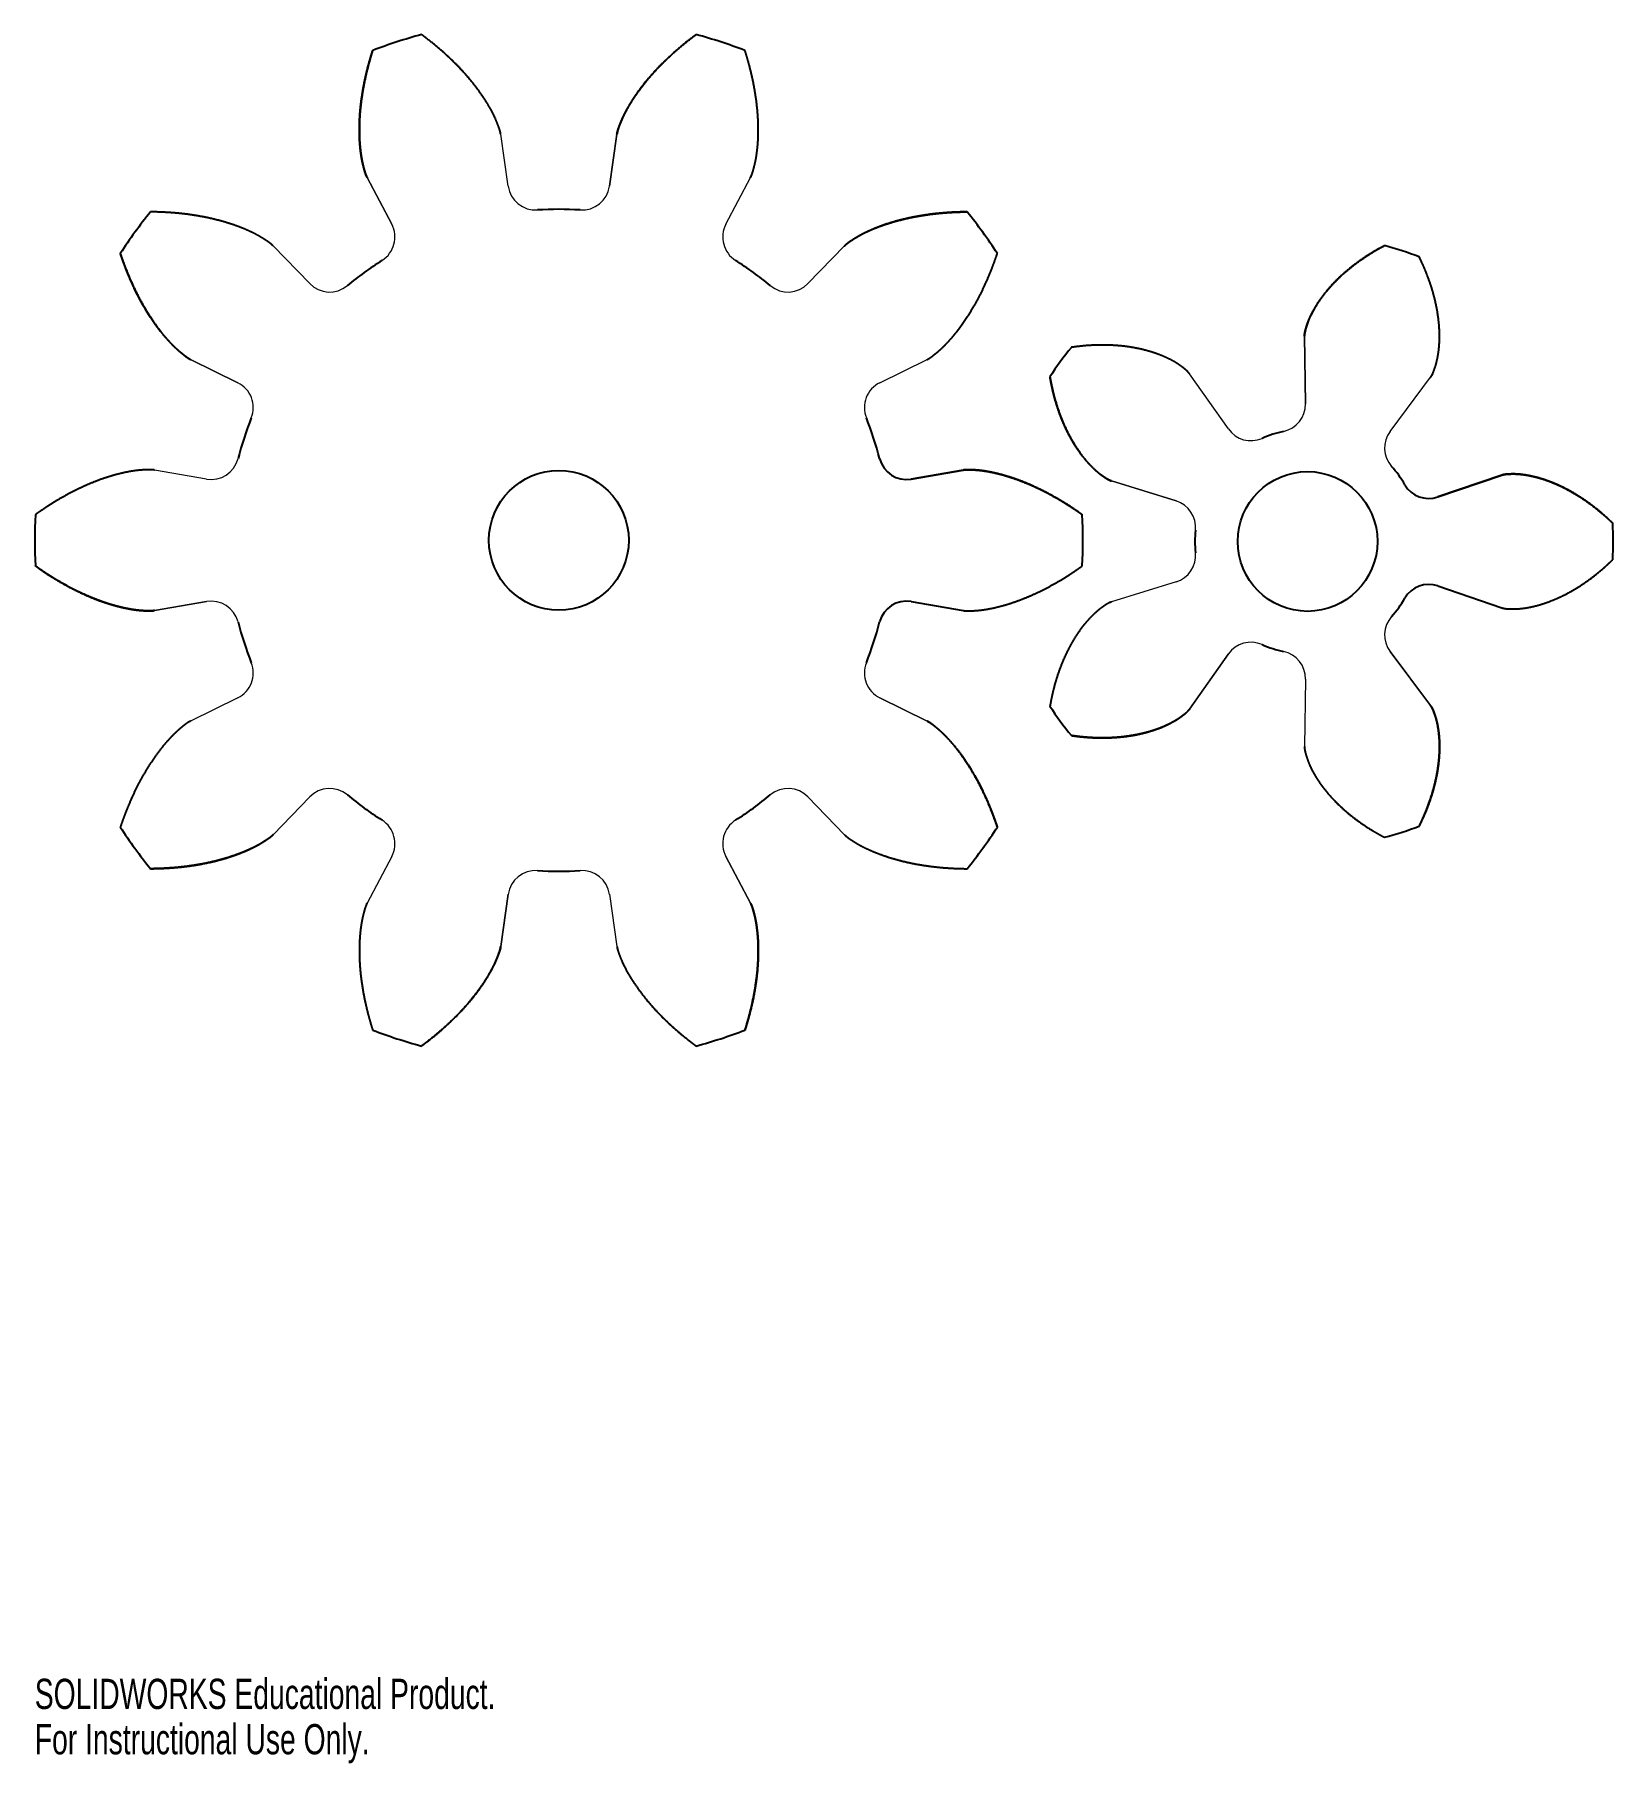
# Model space of a CAD drawing. Header units: millimetres. Extents: x 0 to 9.04, y 0 to 9.9.
import ezdxf

# ---------------------------------------------------------------- set-up
doc = ezdxf.new("R2010")
doc.units = ezdxf.units.MM
doc.layers.add('SLD-0', color=179, linetype='Continuous')
doc.styles.add('SLDTEXTSTYLE0', font='TXT', dxfattribs={"width": 0.7})

msp = doc.modelspace()

# ---------------------------------------------------------------- texts
at = {"color": 7, "linetype": 'Continuous', "char_height": 0.173, "attachment_point": 1, "style": 'SLDTEXTSTYLE0'}
for s, insert in [('SOLIDWORKS Educational Product.', (0, 0.4825)), ('For Instructional Use Only.', (0, 0.223))]:
    msp.add_mtext(s, dxfattribs=dict(at, insert=insert))

# ---------------------------------------------------------------- blocks, each defined once
blk = doc.blocks.new('SPURGEAR(10TEETH)')
at = {"layer": 'SLD-0', "lineweight": 18}
for p, q in [((-0.29, 2.0268), (-0.3329, 2.3255)), ((-0.29, 2.0268), (-0.3329, 2.3255)), ((0.3329, 2.3255), (0.29, 2.0268)), ((0.29, 2.0268), (0.3329, 2.3255)), ((-1.0976, 2.0771), (-0.9567, 1.8102)), ((-0.9567, 1.8102), (-1.0976, 2.0771)), ((0.9567, 1.8102), (1.0976, 2.0771)), ((0.9567, 1.8102), (1.0976, 2.0771)), ((-1.426, 1.4693), (-1.6362, 1.6857)), ((-1.426, 1.4693), (-1.6362, 1.6857)), ((1.6362, 1.6857), (1.426, 1.4693)), ((1.426, 1.4693), (1.6362, 1.6857)), ((-2.1088, 1.0352), (-1.838, 0.9021)), ((-1.838, 0.9021), (-2.1088, 1.0352)), ((1.838, 0.9021), (2.1088, 1.0352)), ((1.838, 0.9021), (2.1088, 1.0352)), ((-2.0172, 0.3505), (-2.3146, 0.402)), ((-2.0172, 0.3505), (-2.3146, 0.402)), ((-2.3146, -0.402), (-2.0172, -0.3505)), ((-2.0172, -0.3505), (-2.3146, -0.402)), ((-1.838, -0.9021), (-2.1088, -1.0352)), ((-1.838, -0.9021), (-2.1088, -1.0352)), ((2.1088, -1.0352), (1.838, -0.9021)), ((1.838, -0.9021), (2.1088, -1.0352)), ((-1.6362, -1.6857), (-1.426, -1.4693)), ((-1.426, -1.4693), (-1.6362, -1.6857)), ((1.426, -1.4693), (1.6362, -1.6857)), ((1.426, -1.4693), (1.6362, -1.6857)), ((-0.9567, -1.8102), (-1.0976, -2.0771)), ((-0.9567, -1.8102), (-1.0976, -2.0771)), ((1.0976, -2.0771), (0.9567, -1.8102)), ((0.9567, -1.8102), (1.0976, -2.0771)), ((-0.3329, -2.3255), (-0.29, -2.0268)), ((-0.29, -2.0268), (-0.3329, -2.3255)), ((0.29, -2.0268), (0.3329, -2.3255)), ((0.29, -2.0268), (0.3329, -2.3255))]:
    blk.add_line(p, q, dxfattribs=at)
at = {"layer": 'SLD-0'}
for p, q in [((2.0172, 0.3505), (2.3146, 0.402)), ((2.3146, 0.402), (2.0172, 0.3505)), ((2.0172, -0.3505), (2.3146, -0.402)), ((2.0172, -0.3505), (2.3146, -0.402))]:
    blk.add_line(p, q, dxfattribs=at)
blk.add_circle((0, 0), 0.4, dxfattribs=at)
blk.add_circle((0, 0), 0.4, dxfattribs=at)
for centre, radius, start, end in [((0, 0), 3, 105.19388, 110.80612), ((0, 0), 3, 105.19388, 110.80612), ((0, 0), 3, 69.19388, 74.80612), ((0, 0), 3, 69.19388, 74.80612), ((0, 0), 1.8949, 86.29051, 93.70949), ((0, 0), 1.8949, 86.29051, 93.70949), ((0, 0), 3, 141.19388, 146.80612), ((0, 0), 3, 141.19388, 146.80612), ((0, 0), 3, 33.19388, 38.80612), ((0, 0), 3, 33.19388, 38.80612), ((0, 0), 1.8949, 122.29051, 129.70949), ((0, 0), 1.8949, 122.29051, 129.70949), ((0, 0), 1.8949, 50.29051, 57.70949), ((0, 0), 1.8949, 50.29051, 57.70949), ((0, 0), 1.8949, 158.29051, 165.70949), ((0, 0), 1.8949, 158.29051, 165.70949), ((0, 0), 1.8949, 14.29051, 21.70949), ((0, 0), 1.8949, 14.29051, 21.70949), ((1.9901, 0.5069), 0.1587, 194.29051, 279.83274), ((1.9901, 0.5069), 0.1587, 194.29051, 279.83274), ((0, 0), 3, 177.19388, 182.80612), ((0, 0), 3, 177.19388, 182.80612), ((0, 0), 3, 357.19388, 2.80612), ((0, 0), 3, 357.19388, 2.80612), ((1.9901, -0.5069), 0.1587, 80.16726, 165.70949), ((1.9901, -0.5069), 0.1587, 80.16726, 165.70949), ((0, 0), 1.8949, 194.29051, 201.70949), ((0, 0), 1.8949, 194.29051, 201.70949), ((0, 0), 1.8949, 338.29051, 345.70949), ((0, 0), 1.8949, 338.29051, 345.70949), ((0, 0), 1.8949, 230.29051, 237.70949), ((0, 0), 1.8949, 230.29051, 237.70949), ((0, 0), 1.8949, 302.29051, 309.70949), ((0, 0), 1.8949, 302.29051, 309.70949), ((0, 0), 3, 213.19388, 218.80612), ((0, 0), 3, 213.19388, 218.80612), ((0, 0), 3, 321.19388, 326.80612), ((0, 0), 3, 321.19388, 326.80612), ((0, 0), 1.8949, 266.29051, 273.70949), ((0, 0), 1.8949, 266.29051, 273.70949), ((0, 0), 3, 249.19388, 254.80612), ((0, 0), 3, 249.19388, 254.80612), ((0, 0), 3, 285.19388, 290.80612), ((0, 0), 3, 285.19388, 290.80612)]:
    blk.add_arc(centre, radius, start, end, dxfattribs=at)
at = {"layer": 'SLD-0', "lineweight": 18}
for centre, radius, start, end in [((-0.1329, 2.0494), 0.1587, 188.16726, 273.70949), ((-0.1329, 2.0494), 0.1587, 188.16726, 273.70949), ((0.1329, 2.0494), 0.1587, 266.29051, 351.83274), ((0.1329, 2.0494), 0.1587, 266.29051, 351.83274), ((-1.0971, 1.7361), 0.1587, 302.29051, 27.83274), ((-1.0971, 1.7361), 0.1587, 302.29051, 27.83274), ((1.0971, 1.7361), 0.1587, 152.16726, 237.70949), ((1.0971, 1.7361), 0.1587, 152.16726, 237.70949), ((-1.3121, 1.5799), 0.1588, 224.16726, 309.70949), ((-1.3121, 1.5799), 0.1588, 224.16726, 309.70949), ((1.3121, 1.5799), 0.1587, 230.29051, 315.83274), ((1.3121, 1.5799), 0.1587, 230.29051, 315.83274), ((-1.908, 0.7597), 0.1587, 338.29051, 63.83274), ((-1.908, 0.7597), 0.1587, 338.29051, 63.83274), ((1.908, 0.7597), 0.1588, 116.16726, 201.70949), ((1.908, 0.7597), 0.1588, 116.16726, 201.70949), ((-1.9901, 0.5069), 0.1587, 260.16726, 345.70949), ((-1.9901, 0.5069), 0.1587, 260.16726, 345.70949), ((-1.9901, -0.5069), 0.1588, 14.29051, 99.83274), ((-1.9901, -0.5069), 0.1588, 14.29051, 99.83274), ((-1.908, -0.7597), 0.1588, 296.16726, 21.70949), ((-1.908, -0.7597), 0.1588, 296.16726, 21.70949), ((1.908, -0.7597), 0.1587, 158.29051, 243.83274), ((1.908, -0.7597), 0.1587, 158.29051, 243.83274), ((-1.3121, -1.5799), 0.1587, 50.29051, 135.83274), ((-1.3121, -1.5799), 0.1587, 50.29051, 135.83274), ((1.3121, -1.5799), 0.1587, 44.16726, 129.70949), ((1.3121, -1.5799), 0.1587, 44.16726, 129.70949), ((-1.0971, -1.7361), 0.1588, 332.16726, 57.70949), ((-1.0971, -1.7361), 0.1588, 332.16726, 57.70949), ((1.0971, -1.7361), 0.1588, 122.29051, 207.83274), ((1.0971, -1.7361), 0.1588, 122.29051, 207.83274), ((-0.1329, -2.0494), 0.1587, 86.29051, 171.83274), ((-0.1329, -2.0494), 0.1587, 86.29051, 171.83274), ((0.1329, -2.0494), 0.1587, 8.16726, 93.70949), ((0.1329, -2.0494), 0.1587, 8.16726, 93.70949)]:
    blk.add_arc(centre, radius, start, end, dxfattribs=at)
at = {"layer": 'SLD-0', "linetype": 'Continuous'}
for points, knots in [([(-0.3329, 2.3255), (-0.3343, 2.3353), (-0.3374, 2.3486), (-0.3441, 2.3672), (-0.3534, 2.3912), (-0.365, 2.4188), (-0.3773, 2.4441), (-0.3947, 2.4762), (-0.4142, 2.5096), (-0.4379, 2.5459), (-0.4682, 2.5882), (-0.5035, 2.6328), (-0.5411, 2.6764), (-0.584, 2.7219), (-0.6309, 2.7675), (-0.6803, 2.8117), (-0.7216, 2.8459), (-0.7536, 2.8708), (-0.7753, 2.8871), (-0.7863, 2.8951)], [0, 0, 0, 0, 0, 0, 0.071429, 0.1, 0.142857, 0.185714, 0.214286, 0.271429, 0.357143, 0.414286, 0.485714, 0.571429, 0.657143, 0.742857, 0.828571, 0.914286, 1, 1, 1, 1, 1, 1]), ([(-0.3329, 2.3255), (-0.3343, 2.3353), (-0.3374, 2.3486), (-0.3441, 2.3672), (-0.3534, 2.3912), (-0.365, 2.4188), (-0.3773, 2.4441), (-0.3947, 2.4762), (-0.4142, 2.5096), (-0.4379, 2.5459), (-0.4682, 2.5882), (-0.5035, 2.6328), (-0.5411, 2.6764), (-0.584, 2.7219), (-0.6309, 2.7675), (-0.6803, 2.8117), (-0.7216, 2.8459), (-0.7536, 2.8708), (-0.7753, 2.8871), (-0.7863, 2.8951)], [0, 0, 0, 0, 0, 0, 0.071429, 0.1, 0.142857, 0.185714, 0.214286, 0.271429, 0.357143, 0.414286, 0.485714, 0.571429, 0.657143, 0.742857, 0.828571, 0.914286, 1, 1, 1, 1, 1, 1]), ([(0.3329, 2.3255), (0.3343, 2.3353), (0.3374, 2.3486), (0.3441, 2.3672), (0.3534, 2.3912), (0.365, 2.4188), (0.3773, 2.4441), (0.3947, 2.4762), (0.4142, 2.5096), (0.4379, 2.5459), (0.4682, 2.5882), (0.5035, 2.6328), (0.5411, 2.6764), (0.584, 2.7219), (0.6309, 2.7675), (0.6803, 2.8117), (0.7216, 2.8459), (0.7536, 2.8708), (0.7753, 2.8871), (0.7863, 2.8951)], [0, 0, 0, 0, 0, 0, 0.071429, 0.1, 0.142857, 0.185714, 0.214286, 0.271429, 0.357143, 0.414286, 0.485714, 0.571429, 0.657143, 0.742857, 0.828571, 0.914286, 1, 1, 1, 1, 1, 1]), ([(0.7863, 2.8951), (0.7588, 2.875), (0.7196, 2.8447), (0.668, 2.8019), (0.6079, 2.7469), (0.5466, 2.6829), (0.5034, 2.6329), (0.467, 2.5865), (0.4392, 2.5475), (0.4176, 2.5148), (0.3977, 2.4815), (0.382, 2.453), (0.3682, 2.4261), (0.3572, 2.4005), (0.347, 2.3746), (0.34, 2.3561), (0.3356, 2.341), (0.3337, 2.3314), (0.3329, 2.3255)], [-1, -1, -1, -1, -1, -1, -0.785714, -0.685714, -0.571429, -0.471429, -0.414286, -0.342857, -0.285714, -0.242857, -0.2, -0.142857, -0.114286, -0.071429, -0.042857, 0, 0, 0, 0, 0, 0]), ([(-1.0976, 2.0771), (-1.1022, 2.0857), (-1.1075, 2.0984), (-1.113, 2.1174), (-1.1196, 2.1423), (-1.1264, 2.1714), (-1.1314, 2.1991), (-1.1362, 2.2353), (-1.14, 2.2738), (-1.1421, 2.3171), (-1.1425, 2.3691), (-1.1402, 2.426), (-1.1354, 2.4833), (-1.1274, 2.5453), (-1.1163, 2.6098), (-1.1023, 2.6746), (-1.089, 2.7265), (-1.0777, 2.7654), (-1.0698, 2.7914), (-1.0656, 2.8044)], [0, 0, 0, 0, 0, 0, 0.071429, 0.1, 0.142857, 0.185714, 0.214286, 0.271429, 0.357143, 0.414286, 0.485714, 0.571429, 0.657143, 0.742857, 0.828571, 0.914286, 1, 1, 1, 1, 1, 1]), ([(-1.0656, 2.8044), (-1.0759, 2.7719), (-1.0899, 2.7243), (-1.1065, 2.6594), (-1.1228, 2.5796), (-1.1347, 2.4918), (-1.1404, 2.4259), (-1.1425, 2.367), (-1.142, 2.3192), (-1.1403, 2.28), (-1.1368, 2.2413), (-1.1328, 2.2091), (-1.1281, 2.1792), (-1.122, 2.152), (-1.115, 2.1251), (-1.1098, 2.1059), (-1.1045, 2.0912), (-1.1004, 2.0823), (-1.0976, 2.0771)], [-1, -1, -1, -1, -1, -1, -0.785714, -0.685714, -0.571429, -0.471429, -0.414286, -0.342857, -0.285714, -0.242857, -0.2, -0.142857, -0.114286, -0.071429, -0.042857, 0, 0, 0, 0, 0, 0]), ([(1.0976, 2.0771), (1.1022, 2.0857), (1.1075, 2.0984), (1.113, 2.1174), (1.1196, 2.1423), (1.1264, 2.1714), (1.1314, 2.1991), (1.1362, 2.2353), (1.14, 2.2738), (1.1421, 2.3171), (1.1425, 2.3691), (1.1402, 2.426), (1.1354, 2.4833), (1.1274, 2.5453), (1.1163, 2.6098), (1.1023, 2.6746), (1.089, 2.7265), (1.0777, 2.7654), (1.0698, 2.7914), (1.0656, 2.8044)], [0, 0, 0, 0, 0, 0, 0.071429, 0.1, 0.142857, 0.185714, 0.214286, 0.271429, 0.357143, 0.414286, 0.485714, 0.571429, 0.657143, 0.742857, 0.828571, 0.914286, 1, 1, 1, 1, 1, 1]), ([(1.0976, 2.0771), (1.1022, 2.0857), (1.1075, 2.0984), (1.113, 2.1174), (1.1196, 2.1423), (1.1264, 2.1714), (1.1314, 2.1991), (1.1362, 2.2353), (1.14, 2.2738), (1.1421, 2.3171), (1.1425, 2.3691), (1.1402, 2.426), (1.1354, 2.4833), (1.1274, 2.5453), (1.1163, 2.6098), (1.1023, 2.6746), (1.089, 2.7265), (1.0777, 2.7654), (1.0698, 2.7914), (1.0656, 2.8044)], [0, 0, 0, 0, 0, 0, 0.071429, 0.1, 0.142857, 0.185714, 0.214286, 0.271429, 0.357143, 0.414286, 0.485714, 0.571429, 0.657143, 0.742857, 0.828571, 0.914286, 1, 1, 1, 1, 1, 1]), ([(-1.6362, 1.6857), (-1.6431, 1.6928), (-1.6534, 1.7018), (-1.6698, 1.7128), (-1.6915, 1.7268), (-1.717, 1.7423), (-1.7418, 1.7555), (-1.7748, 1.7713), (-1.8102, 1.7869), (-1.8507, 1.8022), (-1.9001, 1.8187), (-1.9549, 1.834), (-2.0109, 1.8472), (-2.0724, 1.8588), (-2.1371, 1.8682), (-2.2031, 1.8749), (-2.2565, 1.8782), (-2.297, 1.8796), (-2.3242, 1.88), (-2.3378, 1.8801)], [0, 0, 0, 0, 0, 0, 0.071429, 0.1, 0.142857, 0.185714, 0.214286, 0.271429, 0.357143, 0.414286, 0.485714, 0.571429, 0.657143, 0.742857, 0.828571, 0.914286, 1, 1, 1, 1, 1, 1]), ([(-1.6362, 1.6857), (-1.6431, 1.6928), (-1.6534, 1.7018), (-1.6698, 1.7128), (-1.6915, 1.7268), (-1.717, 1.7423), (-1.7418, 1.7555), (-1.7748, 1.7713), (-1.8102, 1.7869), (-1.8507, 1.8022), (-1.9001, 1.8187), (-1.9549, 1.834), (-2.0109, 1.8472), (-2.0724, 1.8588), (-2.1371, 1.8682), (-2.2031, 1.8749), (-2.2565, 1.8782), (-2.297, 1.8796), (-2.3242, 1.88), (-2.3378, 1.8801)], [0, 0, 0, 0, 0, 0, 0.071429, 0.1, 0.142857, 0.185714, 0.214286, 0.271429, 0.357143, 0.414286, 0.485714, 0.571429, 0.657143, 0.742857, 0.828571, 0.914286, 1, 1, 1, 1, 1, 1]), ([(1.6362, 1.6857), (1.6431, 1.6928), (1.6534, 1.7018), (1.6698, 1.7128), (1.6915, 1.7268), (1.717, 1.7423), (1.7418, 1.7555), (1.7748, 1.7713), (1.8102, 1.7869), (1.8507, 1.8022), (1.9001, 1.8187), (1.9549, 1.834), (2.0109, 1.8472), (2.0724, 1.8588), (2.1371, 1.8682), (2.2031, 1.8749), (2.2565, 1.8782), (2.297, 1.8796), (2.3242, 1.88), (2.3378, 1.8801)], [0, 0, 0, 0, 0, 0, 0.071429, 0.1, 0.142857, 0.185714, 0.214286, 0.271429, 0.357143, 0.414286, 0.485714, 0.571429, 0.657143, 0.742857, 0.828571, 0.914286, 1, 1, 1, 1, 1, 1]), ([(2.3378, 1.8801), (2.3038, 1.8799), (2.2542, 1.8784), (2.1873, 1.8742), (2.1064, 1.865), (2.0192, 1.8492), (1.9548, 1.8342), (1.8981, 1.818), (1.8528, 1.8028), (1.816, 1.789), (1.7803, 1.7738), (1.7509, 1.76), (1.7239, 1.7463), (1.6999, 1.732), (1.6765, 1.7171), (1.6599, 1.7063), (1.6475, 1.6966), (1.6403, 1.69), (1.6362, 1.6857)], [-1, -1, -1, -1, -1, -1, -0.785714, -0.685714, -0.571429, -0.471429, -0.414286, -0.342857, -0.285714, -0.242857, -0.2, -0.142857, -0.114286, -0.071429, -0.042857, 0, 0, 0, 0, 0, 0]), ([(-2.1088, 1.0352), (-2.1177, 1.0395), (-2.1294, 1.0466), (-2.145, 1.0588), (-2.165, 1.0751), (-2.1876, 1.0946), (-2.2079, 1.1141), (-2.233, 1.1405), (-2.2588, 1.1694), (-2.2859, 1.2032), (-2.3169, 1.2451), (-2.3484, 1.2925), (-2.3782, 1.3416), (-2.4082, 1.3965), (-2.4371, 1.4553), (-2.4639, 1.5159), (-2.4836, 1.5657), (-2.4974, 1.6038), (-2.5062, 1.6295), (-2.5105, 1.6424)], [0, 0, 0, 0, 0, 0, 0.071429, 0.1, 0.142857, 0.185714, 0.214286, 0.271429, 0.357143, 0.414286, 0.485714, 0.571429, 0.657143, 0.742857, 0.828571, 0.914286, 1, 1, 1, 1, 1, 1]), ([(-2.5105, 1.6424), (-2.4998, 1.6101), (-2.4831, 1.5634), (-2.4583, 1.5011), (-2.4246, 1.427), (-2.3826, 1.3489), (-2.3485, 1.2923), (-2.3156, 1.2434), (-2.2871, 1.205), (-2.2627, 1.1743), (-2.2371, 1.1451), (-2.2149, 1.1214), (-2.1936, 1.0999), (-2.1726, 1.0815), (-2.1511, 1.0638), (-2.1357, 1.0514), (-2.1227, 1.0426), (-2.1141, 1.0378), (-2.1088, 1.0352)], [-1, -1, -1, -1, -1, -1, -0.785714, -0.685714, -0.571429, -0.471429, -0.414286, -0.342857, -0.285714, -0.242857, -0.2, -0.142857, -0.114286, -0.071429, -0.042857, 0, 0, 0, 0, 0, 0]), ([(2.1088, 1.0352), (2.1177, 1.0395), (2.1294, 1.0466), (2.145, 1.0588), (2.165, 1.0751), (2.1876, 1.0946), (2.2079, 1.1141), (2.233, 1.1405), (2.2588, 1.1694), (2.2859, 1.2032), (2.3169, 1.2451), (2.3484, 1.2925), (2.3782, 1.3416), (2.4082, 1.3965), (2.4371, 1.4553), (2.4639, 1.5159), (2.4836, 1.5657), (2.4974, 1.6038), (2.5062, 1.6295), (2.5105, 1.6424)], [0, 0, 0, 0, 0, 0, 0.071429, 0.1, 0.142857, 0.185714, 0.214286, 0.271429, 0.357143, 0.414286, 0.485714, 0.571429, 0.657143, 0.742857, 0.828571, 0.914286, 1, 1, 1, 1, 1, 1]), ([(2.1088, 1.0352), (2.1177, 1.0395), (2.1294, 1.0466), (2.145, 1.0588), (2.165, 1.0751), (2.1876, 1.0946), (2.2079, 1.1141), (2.233, 1.1405), (2.2588, 1.1694), (2.2859, 1.2032), (2.3169, 1.2451), (2.3484, 1.2925), (2.3782, 1.3416), (2.4082, 1.3965), (2.4371, 1.4553), (2.4639, 1.5159), (2.4836, 1.5657), (2.4974, 1.6038), (2.5062, 1.6295), (2.5105, 1.6424)], [0, 0, 0, 0, 0, 0, 0.071429, 0.1, 0.142857, 0.185714, 0.214286, 0.271429, 0.357143, 0.414286, 0.485714, 0.571429, 0.657143, 0.742857, 0.828571, 0.914286, 1, 1, 1, 1, 1, 1]), ([(-2.3146, 0.402), (-2.3243, 0.4037), (-2.3379, 0.4049), (-2.3577, 0.4042), (-2.3834, 0.4028), (-2.4132, 0.4003), (-2.4411, 0.3964), (-2.4769, 0.3898), (-2.5148, 0.3816), (-2.5566, 0.3702), (-2.6062, 0.3545), (-2.6596, 0.3347), (-2.7126, 0.3125), (-2.7691, 0.2857), (-2.8271, 0.2552), (-2.8843, 0.2219), (-2.9296, 0.1931), (-2.9631, 0.1704), (-2.9853, 0.1548), (-2.9964, 0.1469)], [0, 0, 0, 0, 0, 0, 0.071429, 0.1, 0.142857, 0.185714, 0.214286, 0.271429, 0.357143, 0.414286, 0.485714, 0.571429, 0.657143, 0.742857, 0.828571, 0.914286, 1, 1, 1, 1, 1, 1]), ([(-2.3146, 0.402), (-2.3243, 0.4037), (-2.3379, 0.4049), (-2.3577, 0.4042), (-2.3834, 0.4028), (-2.4132, 0.4003), (-2.4411, 0.3964), (-2.4769, 0.3898), (-2.5148, 0.3816), (-2.5566, 0.3702), (-2.6062, 0.3545), (-2.6596, 0.3347), (-2.7126, 0.3125), (-2.7691, 0.2857), (-2.8271, 0.2552), (-2.8843, 0.2219), (-2.9296, 0.1931), (-2.9631, 0.1704), (-2.9853, 0.1548), (-2.9964, 0.1469)], [0, 0, 0, 0, 0, 0, 0.071429, 0.1, 0.142857, 0.185714, 0.214286, 0.271429, 0.357143, 0.414286, 0.485714, 0.571429, 0.657143, 0.742857, 0.828571, 0.914286, 1, 1, 1, 1, 1, 1]), ([(2.3146, 0.402), (2.3243, 0.4037), (2.3379, 0.4049), (2.3577, 0.4042), (2.3834, 0.4028), (2.4132, 0.4003), (2.4411, 0.3964), (2.4769, 0.3898), (2.5148, 0.3816), (2.5566, 0.3702), (2.6062, 0.3545), (2.6596, 0.3347), (2.7126, 0.3125), (2.7691, 0.2857), (2.8271, 0.2552), (2.8843, 0.2219), (2.9296, 0.1931), (2.9631, 0.1704), (2.9853, 0.1548), (2.9964, 0.1469)], [0, 0, 0, 0, 0, 0, 0.071429, 0.1, 0.142857, 0.185714, 0.214286, 0.271429, 0.357143, 0.414286, 0.485714, 0.571429, 0.657143, 0.742857, 0.828571, 0.914286, 1, 1, 1, 1, 1, 1]), ([(2.9964, 0.1469), (2.9687, 0.1667), (2.9278, 0.1947), (2.8712, 0.2305), (2.8003, 0.2707), (2.7205, 0.3092), (2.6596, 0.3349), (2.6042, 0.3551), (2.5586, 0.3695), (2.5208, 0.3799), (2.4829, 0.3886), (2.451, 0.3947), (2.4211, 0.3995), (2.3933, 0.4021), (2.3656, 0.4037), (2.3458, 0.4047), (2.3301, 0.4042), (2.3204, 0.403), (2.3146, 0.402)], [-1, -1, -1, -1, -1, -1, -0.785714, -0.685714, -0.571429, -0.471429, -0.414286, -0.342857, -0.285714, -0.242857, -0.2, -0.142857, -0.114286, -0.071429, -0.042857, 0, 0, 0, 0, 0, 0]), ([(-2.3146, -0.402), (-2.3243, -0.4037), (-2.3379, -0.4049), (-2.3577, -0.4042), (-2.3834, -0.4028), (-2.4132, -0.4003), (-2.4411, -0.3964), (-2.4769, -0.3898), (-2.5148, -0.3816), (-2.5566, -0.3702), (-2.6062, -0.3545), (-2.6596, -0.3347), (-2.7126, -0.3125), (-2.7691, -0.2857), (-2.8271, -0.2552), (-2.8843, -0.2219), (-2.9296, -0.1931), (-2.9631, -0.1704), (-2.9853, -0.1548), (-2.9964, -0.1469)], [0, 0, 0, 0, 0, 0, 0.071429, 0.1, 0.142857, 0.185714, 0.214286, 0.271429, 0.357143, 0.414286, 0.485714, 0.571429, 0.657143, 0.742857, 0.828571, 0.914286, 1, 1, 1, 1, 1, 1]), ([(-2.9964, -0.1469), (-2.9687, -0.1667), (-2.9278, -0.1947), (-2.8712, -0.2305), (-2.8003, -0.2707), (-2.7205, -0.3092), (-2.6596, -0.3349), (-2.6042, -0.3551), (-2.5586, -0.3695), (-2.5208, -0.3799), (-2.4829, -0.3886), (-2.451, -0.3947), (-2.4211, -0.3995), (-2.3933, -0.4021), (-2.3656, -0.4037), (-2.3458, -0.4047), (-2.3301, -0.4042), (-2.3204, -0.403), (-2.3146, -0.402)], [-1, -1, -1, -1, -1, -1, -0.785714, -0.685714, -0.571429, -0.471429, -0.414286, -0.342857, -0.285714, -0.242857, -0.2, -0.142857, -0.114286, -0.071429, -0.042857, 0, 0, 0, 0, 0, 0]), ([(2.3146, -0.402), (2.3243, -0.4037), (2.3379, -0.4049), (2.3577, -0.4042), (2.3834, -0.4028), (2.4132, -0.4003), (2.4411, -0.3964), (2.4769, -0.3898), (2.5148, -0.3816), (2.5566, -0.3702), (2.6062, -0.3545), (2.6596, -0.3347), (2.7126, -0.3125), (2.7691, -0.2857), (2.8271, -0.2552), (2.8843, -0.2219), (2.9296, -0.1931), (2.9631, -0.1704), (2.9853, -0.1548), (2.9964, -0.1469)], [0, 0, 0, 0, 0, 0, 0.071429, 0.1, 0.142857, 0.185714, 0.214286, 0.271429, 0.357143, 0.414286, 0.485714, 0.571429, 0.657143, 0.742857, 0.828571, 0.914286, 1, 1, 1, 1, 1, 1]), ([(2.3146, -0.402), (2.3243, -0.4037), (2.3379, -0.4049), (2.3577, -0.4042), (2.3834, -0.4028), (2.4132, -0.4003), (2.4411, -0.3964), (2.4769, -0.3898), (2.5148, -0.3816), (2.5566, -0.3702), (2.6062, -0.3545), (2.6596, -0.3347), (2.7126, -0.3125), (2.7691, -0.2857), (2.8271, -0.2552), (2.8843, -0.2219), (2.9296, -0.1931), (2.9631, -0.1704), (2.9853, -0.1548), (2.9964, -0.1469)], [0, 0, 0, 0, 0, 0, 0.071429, 0.1, 0.142857, 0.185714, 0.214286, 0.271429, 0.357143, 0.414286, 0.485714, 0.571429, 0.657143, 0.742857, 0.828571, 0.914286, 1, 1, 1, 1, 1, 1]), ([(-2.1088, -1.0352), (-2.1177, -1.0395), (-2.1294, -1.0466), (-2.145, -1.0588), (-2.165, -1.0751), (-2.1876, -1.0946), (-2.2079, -1.1141), (-2.233, -1.1405), (-2.2588, -1.1694), (-2.2859, -1.2032), (-2.3169, -1.2451), (-2.3484, -1.2925), (-2.3782, -1.3416), (-2.4082, -1.3965), (-2.4371, -1.4553), (-2.4639, -1.5159), (-2.4836, -1.5657), (-2.4974, -1.6038), (-2.5062, -1.6295), (-2.5105, -1.6424)], [0, 0, 0, 0, 0, 0, 0.071429, 0.1, 0.142857, 0.185714, 0.214286, 0.271429, 0.357143, 0.414286, 0.485714, 0.571429, 0.657143, 0.742857, 0.828571, 0.914286, 1, 1, 1, 1, 1, 1]), ([(-2.1088, -1.0352), (-2.1177, -1.0395), (-2.1294, -1.0466), (-2.145, -1.0588), (-2.165, -1.0751), (-2.1876, -1.0946), (-2.2079, -1.1141), (-2.233, -1.1405), (-2.2588, -1.1694), (-2.2859, -1.2032), (-2.3169, -1.2451), (-2.3484, -1.2925), (-2.3782, -1.3416), (-2.4082, -1.3965), (-2.4371, -1.4553), (-2.4639, -1.5159), (-2.4836, -1.5657), (-2.4974, -1.6038), (-2.5062, -1.6295), (-2.5105, -1.6424)], [0, 0, 0, 0, 0, 0, 0.071429, 0.1, 0.142857, 0.185714, 0.214286, 0.271429, 0.357143, 0.414286, 0.485714, 0.571429, 0.657143, 0.742857, 0.828571, 0.914286, 1, 1, 1, 1, 1, 1]), ([(2.1088, -1.0352), (2.1177, -1.0395), (2.1294, -1.0466), (2.145, -1.0588), (2.165, -1.0751), (2.1876, -1.0946), (2.2079, -1.1141), (2.233, -1.1405), (2.2588, -1.1694), (2.2859, -1.2032), (2.3169, -1.2451), (2.3484, -1.2925), (2.3782, -1.3416), (2.4082, -1.3965), (2.4371, -1.4553), (2.4639, -1.5159), (2.4836, -1.5657), (2.4974, -1.6038), (2.5062, -1.6295), (2.5105, -1.6424)], [0, 0, 0, 0, 0, 0, 0.071429, 0.1, 0.142857, 0.185714, 0.214286, 0.271429, 0.357143, 0.414286, 0.485714, 0.571429, 0.657143, 0.742857, 0.828571, 0.914286, 1, 1, 1, 1, 1, 1]), ([(2.5105, -1.6424), (2.4998, -1.6101), (2.4831, -1.5634), (2.4583, -1.5011), (2.4246, -1.427), (2.3826, -1.3489), (2.3485, -1.2923), (2.3156, -1.2434), (2.2871, -1.205), (2.2627, -1.1743), (2.2371, -1.1451), (2.2149, -1.1214), (2.1936, -1.0999), (2.1726, -1.0815), (2.1511, -1.0638), (2.1357, -1.0514), (2.1227, -1.0426), (2.1141, -1.0378), (2.1088, -1.0352)], [-1, -1, -1, -1, -1, -1, -0.785714, -0.685714, -0.571429, -0.471429, -0.414286, -0.342857, -0.285714, -0.242857, -0.2, -0.142857, -0.114286, -0.071429, -0.042857, 0, 0, 0, 0, 0, 0]), ([(-1.6362, -1.6857), (-1.6431, -1.6928), (-1.6534, -1.7018), (-1.6698, -1.7128), (-1.6915, -1.7268), (-1.717, -1.7423), (-1.7418, -1.7555), (-1.7748, -1.7713), (-1.8102, -1.7869), (-1.8507, -1.8022), (-1.9001, -1.8187), (-1.9549, -1.834), (-2.0109, -1.8472), (-2.0724, -1.8588), (-2.1371, -1.8682), (-2.2031, -1.8749), (-2.2565, -1.8782), (-2.297, -1.8796), (-2.3242, -1.88), (-2.3378, -1.8801)], [0, 0, 0, 0, 0, 0, 0.071429, 0.1, 0.142857, 0.185714, 0.214286, 0.271429, 0.357143, 0.414286, 0.485714, 0.571429, 0.657143, 0.742857, 0.828571, 0.914286, 1, 1, 1, 1, 1, 1]), ([(-2.3378, -1.8801), (-2.3038, -1.8799), (-2.2542, -1.8784), (-2.1873, -1.8742), (-2.1064, -1.865), (-2.0192, -1.8492), (-1.9548, -1.8342), (-1.8981, -1.818), (-1.8528, -1.8028), (-1.816, -1.789), (-1.7803, -1.7738), (-1.7509, -1.76), (-1.7239, -1.7463), (-1.6999, -1.732), (-1.6765, -1.7171), (-1.6599, -1.7063), (-1.6475, -1.6966), (-1.6403, -1.69), (-1.6362, -1.6857)], [-1, -1, -1, -1, -1, -1, -0.785714, -0.685714, -0.571429, -0.471429, -0.414286, -0.342857, -0.285714, -0.242857, -0.2, -0.142857, -0.114286, -0.071429, -0.042857, 0, 0, 0, 0, 0, 0]), ([(1.6362, -1.6857), (1.6431, -1.6928), (1.6534, -1.7018), (1.6698, -1.7128), (1.6915, -1.7268), (1.717, -1.7423), (1.7418, -1.7555), (1.7748, -1.7713), (1.8102, -1.7869), (1.8507, -1.8022), (1.9001, -1.8187), (1.9549, -1.834), (2.0109, -1.8472), (2.0724, -1.8588), (2.1371, -1.8682), (2.2031, -1.8749), (2.2565, -1.8782), (2.297, -1.8796), (2.3242, -1.88), (2.3378, -1.8801)], [0, 0, 0, 0, 0, 0, 0.071429, 0.1, 0.142857, 0.185714, 0.214286, 0.271429, 0.357143, 0.414286, 0.485714, 0.571429, 0.657143, 0.742857, 0.828571, 0.914286, 1, 1, 1, 1, 1, 1]), ([(1.6362, -1.6857), (1.6431, -1.6928), (1.6534, -1.7018), (1.6698, -1.7128), (1.6915, -1.7268), (1.717, -1.7423), (1.7418, -1.7555), (1.7748, -1.7713), (1.8102, -1.7869), (1.8507, -1.8022), (1.9001, -1.8187), (1.9549, -1.834), (2.0109, -1.8472), (2.0724, -1.8588), (2.1371, -1.8682), (2.2031, -1.8749), (2.2565, -1.8782), (2.297, -1.8796), (2.3242, -1.88), (2.3378, -1.8801)], [0, 0, 0, 0, 0, 0, 0.071429, 0.1, 0.142857, 0.185714, 0.214286, 0.271429, 0.357143, 0.414286, 0.485714, 0.571429, 0.657143, 0.742857, 0.828571, 0.914286, 1, 1, 1, 1, 1, 1]), ([(-1.0976, -2.0771), (-1.1022, -2.0857), (-1.1075, -2.0984), (-1.113, -2.1174), (-1.1196, -2.1423), (-1.1264, -2.1714), (-1.1314, -2.1991), (-1.1362, -2.2353), (-1.14, -2.2738), (-1.1421, -2.3171), (-1.1425, -2.3691), (-1.1402, -2.426), (-1.1354, -2.4833), (-1.1274, -2.5453), (-1.1163, -2.6098), (-1.1023, -2.6746), (-1.089, -2.7265), (-1.0777, -2.7654), (-1.0698, -2.7914), (-1.0656, -2.8044)], [0, 0, 0, 0, 0, 0, 0.071429, 0.1, 0.142857, 0.185714, 0.214286, 0.271429, 0.357143, 0.414286, 0.485714, 0.571429, 0.657143, 0.742857, 0.828571, 0.914286, 1, 1, 1, 1, 1, 1]), ([(-1.0976, -2.0771), (-1.1022, -2.0857), (-1.1075, -2.0984), (-1.113, -2.1174), (-1.1196, -2.1423), (-1.1264, -2.1714), (-1.1314, -2.1991), (-1.1362, -2.2353), (-1.14, -2.2738), (-1.1421, -2.3171), (-1.1425, -2.3691), (-1.1402, -2.426), (-1.1354, -2.4833), (-1.1274, -2.5453), (-1.1163, -2.6098), (-1.1023, -2.6746), (-1.089, -2.7265), (-1.0777, -2.7654), (-1.0698, -2.7914), (-1.0656, -2.8044)], [0, 0, 0, 0, 0, 0, 0.071429, 0.1, 0.142857, 0.185714, 0.214286, 0.271429, 0.357143, 0.414286, 0.485714, 0.571429, 0.657143, 0.742857, 0.828571, 0.914286, 1, 1, 1, 1, 1, 1]), ([(1.0976, -2.0771), (1.1022, -2.0857), (1.1075, -2.0984), (1.113, -2.1174), (1.1196, -2.1423), (1.1264, -2.1714), (1.1314, -2.1991), (1.1362, -2.2353), (1.14, -2.2738), (1.1421, -2.3171), (1.1425, -2.3691), (1.1402, -2.426), (1.1354, -2.4833), (1.1274, -2.5453), (1.1163, -2.6098), (1.1023, -2.6746), (1.089, -2.7265), (1.0777, -2.7654), (1.0698, -2.7914), (1.0656, -2.8044)], [0, 0, 0, 0, 0, 0, 0.071429, 0.1, 0.142857, 0.185714, 0.214286, 0.271429, 0.357143, 0.414286, 0.485714, 0.571429, 0.657143, 0.742857, 0.828571, 0.914286, 1, 1, 1, 1, 1, 1]), ([(1.0656, -2.8044), (1.0759, -2.7719), (1.0899, -2.7243), (1.1065, -2.6594), (1.1228, -2.5796), (1.1347, -2.4918), (1.1404, -2.4259), (1.1425, -2.367), (1.142, -2.3192), (1.1403, -2.28), (1.1368, -2.2413), (1.1328, -2.2091), (1.1281, -2.1792), (1.122, -2.152), (1.115, -2.1251), (1.1098, -2.1059), (1.1045, -2.0912), (1.1004, -2.0823), (1.0976, -2.0771)], [-1, -1, -1, -1, -1, -1, -0.785714, -0.685714, -0.571429, -0.471429, -0.414286, -0.342857, -0.285714, -0.242857, -0.2, -0.142857, -0.114286, -0.071429, -0.042857, 0, 0, 0, 0, 0, 0]), ([(-0.3329, -2.3255), (-0.3343, -2.3353), (-0.3374, -2.3486), (-0.3441, -2.3672), (-0.3534, -2.3912), (-0.365, -2.4188), (-0.3773, -2.4441), (-0.3947, -2.4762), (-0.4142, -2.5096), (-0.4379, -2.5459), (-0.4682, -2.5882), (-0.5035, -2.6328), (-0.5411, -2.6764), (-0.584, -2.7219), (-0.6309, -2.7675), (-0.6803, -2.8117), (-0.7216, -2.8459), (-0.7536, -2.8708), (-0.7753, -2.8871), (-0.7863, -2.8951)], [0, 0, 0, 0, 0, 0, 0.071429, 0.1, 0.142857, 0.185714, 0.214286, 0.271429, 0.357143, 0.414286, 0.485714, 0.571429, 0.657143, 0.742857, 0.828571, 0.914286, 1, 1, 1, 1, 1, 1]), ([(-0.7863, -2.8951), (-0.7588, -2.875), (-0.7196, -2.8447), (-0.668, -2.8019), (-0.6079, -2.7469), (-0.5466, -2.6829), (-0.5034, -2.6329), (-0.467, -2.5865), (-0.4392, -2.5475), (-0.4176, -2.5148), (-0.3977, -2.4815), (-0.382, -2.453), (-0.3682, -2.4261), (-0.3572, -2.4005), (-0.347, -2.3746), (-0.34, -2.3561), (-0.3356, -2.341), (-0.3337, -2.3314), (-0.3329, -2.3255)], [-1, -1, -1, -1, -1, -1, -0.785714, -0.685714, -0.571429, -0.471429, -0.414286, -0.342857, -0.285714, -0.242857, -0.2, -0.142857, -0.114286, -0.071429, -0.042857, 0, 0, 0, 0, 0, 0]), ([(0.3329, -2.3255), (0.3343, -2.3353), (0.3374, -2.3486), (0.3441, -2.3672), (0.3534, -2.3912), (0.365, -2.4188), (0.3773, -2.4441), (0.3947, -2.4762), (0.4142, -2.5096), (0.4379, -2.5459), (0.4682, -2.5882), (0.5035, -2.6328), (0.5411, -2.6764), (0.584, -2.7219), (0.6309, -2.7675), (0.6803, -2.8117), (0.7216, -2.8459), (0.7536, -2.8708), (0.7753, -2.8871), (0.7863, -2.8951)], [0, 0, 0, 0, 0, 0, 0.071429, 0.1, 0.142857, 0.185714, 0.214286, 0.271429, 0.357143, 0.414286, 0.485714, 0.571429, 0.657143, 0.742857, 0.828571, 0.914286, 1, 1, 1, 1, 1, 1]), ([(0.3329, -2.3255), (0.3343, -2.3353), (0.3374, -2.3486), (0.3441, -2.3672), (0.3534, -2.3912), (0.365, -2.4188), (0.3773, -2.4441), (0.3947, -2.4762), (0.4142, -2.5096), (0.4379, -2.5459), (0.4682, -2.5882), (0.5035, -2.6328), (0.5411, -2.6764), (0.584, -2.7219), (0.6309, -2.7675), (0.6803, -2.8117), (0.7216, -2.8459), (0.7536, -2.8708), (0.7753, -2.8871), (0.7863, -2.8951)], [0, 0, 0, 0, 0, 0, 0.071429, 0.1, 0.142857, 0.185714, 0.214286, 0.271429, 0.357143, 0.414286, 0.485714, 0.571429, 0.657143, 0.742857, 0.828571, 0.914286, 1, 1, 1, 1, 1, 1])]:
    blk.add_open_spline(points, degree=5, knots=knots, dxfattribs=at)
blk = doc.blocks.new('SPURGEAR(5TEETH)')
at = {"layer": 'SLD-0', "lineweight": 18}
for p, q in [((-0.0175, 1.1745), (-0.012, 0.7876)), ((-0.012, 0.7876), (-0.0175, 1.1745)), ((-0.4533, 0.6442), (-0.6762, 0.9605)), ((-0.4533, 0.6442), (-0.6762, 0.9605)), ((0.4726, 0.6302), (0.7045, 0.9399)), ((0.4726, 0.6302), (0.7045, 0.9399)), ((-1.1224, 0.3463), (-0.7528, 0.232)), ((-0.7528, 0.232), (-1.1224, 0.3463)), ((-0.7528, -0.232), (-1.1224, -0.3463)), ((-0.7528, -0.232), (-1.1224, -0.3463)), ((-0.6762, -0.9605), (-0.4533, -0.6442)), ((-0.4533, -0.6442), (-0.6762, -0.9605)), ((0.7045, -0.9399), (0.4726, -0.6302)), ((0.4726, -0.6302), (0.7045, -0.9399)), ((-0.012, -0.7876), (-0.0175, -1.1745)), ((-0.012, -0.7876), (-0.0175, -1.1745))]:
    blk.add_line(p, q, dxfattribs=at)
at = {"layer": 'SLD-0'}
for p, q in [((0.7454, 0.2548), (1.1116, 0.3796)), ((1.1116, 0.3796), (0.7454, 0.2548)), ((0.7454, -0.2548), (1.1116, -0.3796)), ((0.7454, -0.2548), (1.1116, -0.3796))]:
    blk.add_line(p, q, dxfattribs=at)
blk.add_circle((0, 0), 0.4, dxfattribs=at)
blk.add_circle((0, 0), 0.4, dxfattribs=at)
for centre, radius, start, end in [((0, 0), 1.75, 68.58266, 75.41734), ((0, 0), 1.75, 68.58266, 75.41734), ((0, 0), 1.75, 140.58266, 147.41734), ((0, 0), 1.75, 140.58266, 147.41734), ((0, 0), 0.6449, 102.26281, 113.73719), ((0, 0), 0.6449, 102.26281, 113.73719), ((0, 0), 0.6449, 30.26281, 41.73719), ((0, 0), 0.6449, 30.26281, 41.73719), ((0.6941, 0.405), 0.1588, 210.26281, 288.82093), ((0.6941, 0.405), 0.1588, 210.26281, 288.82093), ((0, 0), 1.75, 356.58266, 3.41734), ((0, 0), 1.75, 356.58266, 3.41734), ((0, 0), 0.6449, 174.26281, 185.73719), ((0, 0), 0.6449, 174.26281, 185.73719), ((0.6941, -0.405), 0.1588, 71.17907, 149.73719), ((0.6941, -0.405), 0.1588, 71.17907, 149.73719), ((0, 0), 0.6449, 318.26281, 329.73719), ((0, 0), 0.6449, 318.26281, 329.73719), ((0, 0), 0.6449, 246.26281, 257.73719), ((0, 0), 0.6449, 246.26281, 257.73719), ((0, 0), 1.75, 212.58266, 219.41734), ((0, 0), 1.75, 212.58266, 219.41734), ((0, 0), 1.75, 284.58266, 291.41734), ((0, 0), 1.75, 284.58266, 291.41734)]:
    blk.add_arc(centre, radius, start, end, dxfattribs=at)
at = {"layer": 'SLD-0', "lineweight": 18}
for centre, radius, start, end in [((-0.1707, 0.7853), 0.1588, 282.26281, 0.82093), ((-0.1707, 0.7853), 0.1588, 282.26281, 0.82093), ((-0.3235, 0.7357), 0.1588, 215.17907, 293.73719), ((-0.3235, 0.7357), 0.1588, 215.17907, 293.73719), ((0.5997, 0.535), 0.1588, 143.17907, 221.73719), ((0.5997, 0.535), 0.1588, 143.17907, 221.73719), ((-0.7996, 0.0803), 0.1588, 354.26281, 72.82093), ((-0.7996, 0.0803), 0.1588, 354.26281, 72.82093), ((-0.7996, -0.0803), 0.1587, 287.17907, 5.73719), ((-0.7996, -0.0803), 0.1587, 287.17907, 5.73719), ((0.5997, -0.535), 0.1587, 138.26281, 216.82093), ((0.5997, -0.535), 0.1587, 138.26281, 216.82093), ((-0.3235, -0.7357), 0.1588, 66.26281, 144.82093), ((-0.3235, -0.7357), 0.1588, 66.26281, 144.82093), ((-0.1707, -0.7853), 0.1588, 359.17907, 77.73719), ((-0.1707, -0.7853), 0.1588, 359.17907, 77.73719)]:
    blk.add_arc(centre, radius, start, end, dxfattribs=at)
at = {"layer": 'SLD-0', "linetype": 'Continuous'}
for points, knots in [([(-0.0175, 1.1745), (-0.0176, 1.1817), (-0.0169, 1.1906), (-0.0137, 1.2066), (-0.0078, 1.2259), (-0.0002, 1.2504), (0.0098, 1.2765), (0.0248, 1.3073), (0.0411, 1.3376), (0.0609, 1.369), (0.0838, 1.4014), (0.1085, 1.433), (0.1379, 1.4669), (0.1708, 1.5012), (0.2108, 1.5386), (0.2552, 1.5755), (0.3025, 1.6105), (0.3484, 1.6412), (0.3868, 1.6643), (0.4145, 1.6798), (0.4325, 1.6894), (0.4406, 1.6936)], [0, 0, 0, 0, 0, 0, 0.057143, 0.071429, 0.128571, 0.157143, 0.2, 0.271429, 0.328571, 0.385714, 0.428571, 0.485714, 0.557143, 0.642857, 0.714286, 0.8, 0.871429, 0.942857, 1, 1, 1, 1, 1, 1]), ([(0.4406, 1.6936), (0.4123, 1.6788), (0.3749, 1.6578), (0.3274, 1.6283), (0.2665, 1.5853), (0.2058, 1.5345), (0.1632, 1.494), (0.1254, 1.4533), (0.0921, 1.4126), (0.0663, 1.3772), (0.0419, 1.3394), (0.0248, 1.3073), (0.009, 1.2748), (-0.0007, 1.2487), (-0.0084, 1.2241), (-0.0137, 1.2066), (-0.0169, 1.1906), (-0.0176, 1.1817), (-0.0175, 1.1745)], [-1, -1, -1, -1, -1, -1, -0.8, -0.728571, -0.642857, -0.514286, -0.471429, -0.4, -0.342857, -0.271429, -0.2, -0.142857, -0.128571, -0.071429, -0.057143, 0, 0, 0, 0, 0, 0]), ([(0.7045, 0.9399), (0.7088, 0.9457), (0.7135, 0.9533), (0.7203, 0.9681), (0.7269, 0.9872), (0.7351, 1.0115), (0.7424, 1.0385), (0.7483, 1.0722), (0.753, 1.1063), (0.7554, 1.1434), (0.7559, 1.183), (0.7545, 1.2231), (0.7507, 1.2678), (0.7442, 1.3149), (0.7338, 1.3686), (0.7196, 1.4246), (0.702, 1.4807), (0.6828, 1.5325), (0.6653, 1.5738), (0.652, 1.6026), (0.6431, 1.621), (0.639, 1.6292)], [0, 0, 0, 0, 0, 0, 0.057143, 0.071429, 0.128571, 0.157143, 0.2, 0.271429, 0.328571, 0.385714, 0.428571, 0.485714, 0.557143, 0.642857, 0.714286, 0.8, 0.871429, 0.942857, 1, 1, 1, 1, 1, 1]), ([(0.7045, 0.9399), (0.7088, 0.9457), (0.7135, 0.9533), (0.7203, 0.9681), (0.7269, 0.9872), (0.7351, 1.0115), (0.7424, 1.0385), (0.7483, 1.0722), (0.753, 1.1063), (0.7554, 1.1434), (0.7559, 1.183), (0.7545, 1.2231), (0.7507, 1.2678), (0.7442, 1.3149), (0.7338, 1.3686), (0.7196, 1.4246), (0.702, 1.4807), (0.6828, 1.5325), (0.6653, 1.5738), (0.652, 1.6026), (0.6431, 1.621), (0.639, 1.6292)], [0, 0, 0, 0, 0, 0, 0.057143, 0.071429, 0.128571, 0.157143, 0.2, 0.271429, 0.328571, 0.385714, 0.428571, 0.485714, 0.557143, 0.642857, 0.714286, 0.8, 0.871429, 0.942857, 1, 1, 1, 1, 1, 1]), ([(-0.6762, 0.9605), (-0.6803, 0.9664), (-0.6862, 0.9732), (-0.6981, 0.9842), (-0.7142, 0.9964), (-0.7348, 1.0117), (-0.7582, 1.027), (-0.7885, 1.043), (-0.8195, 1.058), (-0.854, 1.0718), (-0.8915, 1.0845), (-0.9301, 1.0956), (-0.9738, 1.1057), (-1.0206, 1.1142), (-1.0749, 1.1208), (-1.1326, 1.1246), (-1.1913, 1.1252), (-1.2465, 1.123), (-1.2912, 1.1191), (-1.3226, 1.1153), (-1.3429, 1.1125), (-1.3519, 1.1112)], [0, 0, 0, 0, 0, 0, 0.057143, 0.071429, 0.128571, 0.157143, 0.2, 0.271429, 0.328571, 0.385714, 0.428571, 0.485714, 0.557143, 0.642857, 0.714286, 0.8, 0.871429, 0.942857, 1, 1, 1, 1, 1, 1]), ([(-0.6762, 0.9605), (-0.6803, 0.9664), (-0.6862, 0.9732), (-0.6981, 0.9842), (-0.7142, 0.9964), (-0.7348, 1.0117), (-0.7582, 1.027), (-0.7885, 1.043), (-0.8195, 1.058), (-0.854, 1.0718), (-0.8915, 1.0845), (-0.9301, 1.0956), (-0.9738, 1.1057), (-1.0206, 1.1142), (-1.0749, 1.1208), (-1.1326, 1.1246), (-1.1913, 1.1252), (-1.2465, 1.123), (-1.2912, 1.1191), (-1.3226, 1.1153), (-1.3429, 1.1125), (-1.3519, 1.1112)], [0, 0, 0, 0, 0, 0, 0.057143, 0.071429, 0.128571, 0.157143, 0.2, 0.271429, 0.328571, 0.385714, 0.428571, 0.485714, 0.557143, 0.642857, 0.714286, 0.8, 0.871429, 0.942857, 1, 1, 1, 1, 1, 1]), ([(-1.1224, 0.3463), (-1.1293, 0.3484), (-1.1376, 0.3519), (-1.1517, 0.3598), (-1.1683, 0.3714), (-1.1893, 0.3862), (-1.211, 0.4038), (-1.2356, 0.4276), (-1.2595, 0.4524), (-1.2832, 0.481), (-1.3069, 0.5127), (-1.3293, 0.546), (-1.3525, 0.5844), (-1.375, 0.6263), (-1.3981, 0.6759), (-1.4195, 0.7296), (-1.4382, 0.7853), (-1.4532, 0.8385), (-1.4633, 0.8822), (-1.4695, 0.9132), (-1.4731, 0.9334), (-1.4746, 0.9424)], [0, 0, 0, 0, 0, 0, 0.057143, 0.071429, 0.128571, 0.157143, 0.2, 0.271429, 0.328571, 0.385714, 0.428571, 0.485714, 0.557143, 0.642857, 0.714286, 0.8, 0.871429, 0.942857, 1, 1, 1, 1, 1, 1]), ([(-1.4746, 0.9424), (-1.4693, 0.9109), (-1.4608, 0.8688), (-1.4475, 0.8146), (-1.4254, 0.7433), (-1.3957, 0.6699), (-1.3705, 0.6169), (-1.3434, 0.5683), (-1.315, 0.5241), (-1.2894, 0.4886), (-1.2609, 0.4537), (-1.2356, 0.4275), (-1.2096, 0.4025), (-1.1878, 0.3852), (-1.1668, 0.3703), (-1.1517, 0.3598), (-1.1376, 0.3519), (-1.1293, 0.3484), (-1.1224, 0.3463)], [-1, -1, -1, -1, -1, -1, -0.8, -0.728571, -0.642857, -0.514286, -0.471429, -0.4, -0.342857, -0.271429, -0.2, -0.142857, -0.128571, -0.071429, -0.057143, 0, 0, 0, 0, 0, 0]), ([(1.1116, 0.3796), (1.1184, 0.3819), (1.1271, 0.384), (1.1433, 0.3859), (1.1635, 0.3863), (1.1892, 0.3866), (1.217, 0.3852), (1.2509, 0.3804), (1.2849, 0.3743), (1.3208, 0.3651), (1.3587, 0.3534), (1.3964, 0.3396), (1.4377, 0.3222), (1.4805, 0.3015), (1.5284, 0.2749), (1.5773, 0.2441), (1.6252, 0.21), (1.6685, 0.1758), (1.7024, 0.1464), (1.7256, 0.1249), (1.7404, 0.1107), (1.7469, 0.1043)], [0, 0, 0, 0, 0, 0, 0.057143, 0.071429, 0.128571, 0.157143, 0.2, 0.271429, 0.328571, 0.385714, 0.428571, 0.485714, 0.557143, 0.642857, 0.714286, 0.8, 0.871429, 0.942857, 1, 1, 1, 1, 1, 1]), ([(1.7469, 0.1043), (1.7241, 0.1267), (1.6925, 0.1558), (1.6498, 0.1918), (1.5901, 0.2365), (1.523, 0.2784), (1.4713, 0.3065), (1.4209, 0.3299), (1.3719, 0.349), (1.3303, 0.3626), (1.2867, 0.374), (1.2509, 0.3804), (1.2152, 0.3854), (1.1873, 0.3866), (1.1616, 0.3862), (1.1433, 0.3859), (1.1271, 0.384), (1.1184, 0.3819), (1.1116, 0.3796)], [-1, -1, -1, -1, -1, -1, -0.8, -0.728571, -0.642857, -0.514286, -0.471429, -0.4, -0.342857, -0.271429, -0.2, -0.142857, -0.128571, -0.071429, -0.057143, 0, 0, 0, 0, 0, 0]), ([(1.1116, -0.3796), (1.1184, -0.3819), (1.1271, -0.384), (1.1433, -0.3859), (1.1635, -0.3863), (1.1892, -0.3866), (1.217, -0.3852), (1.2509, -0.3804), (1.2849, -0.3743), (1.3208, -0.3651), (1.3587, -0.3534), (1.3964, -0.3396), (1.4377, -0.3222), (1.4805, -0.3015), (1.5284, -0.2749), (1.5773, -0.2441), (1.6252, -0.21), (1.6685, -0.1758), (1.7024, -0.1464), (1.7256, -0.1249), (1.7404, -0.1107), (1.7469, -0.1043)], [0, 0, 0, 0, 0, 0, 0.057143, 0.071429, 0.128571, 0.157143, 0.2, 0.271429, 0.328571, 0.385714, 0.428571, 0.485714, 0.557143, 0.642857, 0.714286, 0.8, 0.871429, 0.942857, 1, 1, 1, 1, 1, 1]), ([(1.1116, -0.3796), (1.1184, -0.3819), (1.1271, -0.384), (1.1433, -0.3859), (1.1635, -0.3863), (1.1892, -0.3866), (1.217, -0.3852), (1.2509, -0.3804), (1.2849, -0.3743), (1.3208, -0.3651), (1.3587, -0.3534), (1.3964, -0.3396), (1.4377, -0.3222), (1.4805, -0.3015), (1.5284, -0.2749), (1.5773, -0.2441), (1.6252, -0.21), (1.6685, -0.1758), (1.7024, -0.1464), (1.7256, -0.1249), (1.7404, -0.1107), (1.7469, -0.1043)], [0, 0, 0, 0, 0, 0, 0.057143, 0.071429, 0.128571, 0.157143, 0.2, 0.271429, 0.328571, 0.385714, 0.428571, 0.485714, 0.557143, 0.642857, 0.714286, 0.8, 0.871429, 0.942857, 1, 1, 1, 1, 1, 1]), ([(-1.1224, -0.3463), (-1.1293, -0.3484), (-1.1376, -0.3519), (-1.1517, -0.3598), (-1.1683, -0.3714), (-1.1893, -0.3862), (-1.211, -0.4038), (-1.2356, -0.4276), (-1.2595, -0.4524), (-1.2832, -0.481), (-1.3069, -0.5127), (-1.3293, -0.546), (-1.3525, -0.5844), (-1.375, -0.6263), (-1.3981, -0.6759), (-1.4195, -0.7296), (-1.4382, -0.7853), (-1.4532, -0.8385), (-1.4633, -0.8822), (-1.4695, -0.9132), (-1.4731, -0.9334), (-1.4746, -0.9424)], [0, 0, 0, 0, 0, 0, 0.057143, 0.071429, 0.128571, 0.157143, 0.2, 0.271429, 0.328571, 0.385714, 0.428571, 0.485714, 0.557143, 0.642857, 0.714286, 0.8, 0.871429, 0.942857, 1, 1, 1, 1, 1, 1]), ([(-1.1224, -0.3463), (-1.1293, -0.3484), (-1.1376, -0.3519), (-1.1517, -0.3598), (-1.1683, -0.3714), (-1.1893, -0.3862), (-1.211, -0.4038), (-1.2356, -0.4276), (-1.2595, -0.4524), (-1.2832, -0.481), (-1.3069, -0.5127), (-1.3293, -0.546), (-1.3525, -0.5844), (-1.375, -0.6263), (-1.3981, -0.6759), (-1.4195, -0.7296), (-1.4382, -0.7853), (-1.4532, -0.8385), (-1.4633, -0.8822), (-1.4695, -0.9132), (-1.4731, -0.9334), (-1.4746, -0.9424)], [0, 0, 0, 0, 0, 0, 0.057143, 0.071429, 0.128571, 0.157143, 0.2, 0.271429, 0.328571, 0.385714, 0.428571, 0.485714, 0.557143, 0.642857, 0.714286, 0.8, 0.871429, 0.942857, 1, 1, 1, 1, 1, 1]), ([(-0.6762, -0.9605), (-0.6803, -0.9664), (-0.6862, -0.9732), (-0.6981, -0.9842), (-0.7142, -0.9964), (-0.7348, -1.0117), (-0.7582, -1.027), (-0.7885, -1.043), (-0.8195, -1.058), (-0.854, -1.0718), (-0.8915, -1.0845), (-0.9301, -1.0956), (-0.9738, -1.1057), (-1.0206, -1.1142), (-1.0749, -1.1208), (-1.1326, -1.1246), (-1.1913, -1.1252), (-1.2465, -1.123), (-1.2912, -1.1191), (-1.3226, -1.1153), (-1.3429, -1.1125), (-1.3519, -1.1112)], [0, 0, 0, 0, 0, 0, 0.057143, 0.071429, 0.128571, 0.157143, 0.2, 0.271429, 0.328571, 0.385714, 0.428571, 0.485714, 0.557143, 0.642857, 0.714286, 0.8, 0.871429, 0.942857, 1, 1, 1, 1, 1, 1]), ([(-1.3519, -1.1112), (-1.3203, -1.1159), (-1.2777, -1.1208), (-1.222, -1.1249), (-1.1474, -1.126), (-1.0685, -1.1204), (-1.0102, -1.1128), (-0.9556, -1.102), (-0.9048, -1.0887), (-0.8631, -1.0753), (-0.8211, -1.0589), (-0.7884, -1.043), (-0.7566, -1.026), (-0.7334, -1.0106), (-0.7128, -0.9952), (-0.6981, -0.9842), (-0.6862, -0.9732), (-0.6803, -0.9664), (-0.6762, -0.9605)], [-1, -1, -1, -1, -1, -1, -0.8, -0.728571, -0.642857, -0.514286, -0.471429, -0.4, -0.342857, -0.271429, -0.2, -0.142857, -0.128571, -0.071429, -0.057143, 0, 0, 0, 0, 0, 0]), ([(0.7045, -0.9399), (0.7088, -0.9457), (0.7135, -0.9533), (0.7203, -0.9681), (0.7269, -0.9872), (0.7351, -1.0115), (0.7424, -1.0385), (0.7483, -1.0722), (0.753, -1.1063), (0.7554, -1.1434), (0.7559, -1.183), (0.7545, -1.2231), (0.7507, -1.2678), (0.7442, -1.3149), (0.7338, -1.3686), (0.7196, -1.4246), (0.702, -1.4807), (0.6828, -1.5325), (0.6653, -1.5738), (0.652, -1.6026), (0.6431, -1.621), (0.639, -1.6292)], [0, 0, 0, 0, 0, 0, 0.057143, 0.071429, 0.128571, 0.157143, 0.2, 0.271429, 0.328571, 0.385714, 0.428571, 0.485714, 0.557143, 0.642857, 0.714286, 0.8, 0.871429, 0.942857, 1, 1, 1, 1, 1, 1]), ([(0.639, -1.6292), (0.6532, -1.6005), (0.6711, -1.5615), (0.6922, -1.5098), (0.7163, -1.4392), (0.7354, -1.3624), (0.7461, -1.3046), (0.7528, -1.2494), (0.7558, -1.1969), (0.7559, -1.1532), (0.7534, -1.1082), (0.7484, -1.0722), (0.742, -1.0366), (0.7345, -1.0098), (0.7263, -0.9854), (0.7203, -0.9681), (0.7135, -0.9533), (0.7088, -0.9457), (0.7045, -0.9399)], [-1, -1, -1, -1, -1, -1, -0.8, -0.728571, -0.642857, -0.514286, -0.471429, -0.4, -0.342857, -0.271429, -0.2, -0.142857, -0.128571, -0.071429, -0.057143, 0, 0, 0, 0, 0, 0]), ([(-0.0175, -1.1745), (-0.0176, -1.1817), (-0.0169, -1.1906), (-0.0137, -1.2066), (-0.0078, -1.2259), (-0.0002, -1.2504), (0.0098, -1.2765), (0.0248, -1.3073), (0.0411, -1.3376), (0.0609, -1.369), (0.0838, -1.4014), (0.1085, -1.433), (0.1379, -1.4669), (0.1708, -1.5012), (0.2108, -1.5386), (0.2552, -1.5755), (0.3025, -1.6105), (0.3484, -1.6412), (0.3868, -1.6643), (0.4145, -1.6798), (0.4325, -1.6894), (0.4406, -1.6936)], [0, 0, 0, 0, 0, 0, 0.057143, 0.071429, 0.128571, 0.157143, 0.2, 0.271429, 0.328571, 0.385714, 0.428571, 0.485714, 0.557143, 0.642857, 0.714286, 0.8, 0.871429, 0.942857, 1, 1, 1, 1, 1, 1]), ([(-0.0175, -1.1745), (-0.0176, -1.1817), (-0.0169, -1.1906), (-0.0137, -1.2066), (-0.0078, -1.2259), (-0.0002, -1.2504), (0.0098, -1.2765), (0.0248, -1.3073), (0.0411, -1.3376), (0.0609, -1.369), (0.0838, -1.4014), (0.1085, -1.433), (0.1379, -1.4669), (0.1708, -1.5012), (0.2108, -1.5386), (0.2552, -1.5755), (0.3025, -1.6105), (0.3484, -1.6412), (0.3868, -1.6643), (0.4145, -1.6798), (0.4325, -1.6894), (0.4406, -1.6936)], [0, 0, 0, 0, 0, 0, 0.057143, 0.071429, 0.128571, 0.157143, 0.2, 0.271429, 0.328571, 0.385714, 0.428571, 0.485714, 0.557143, 0.642857, 0.714286, 0.8, 0.871429, 0.942857, 1, 1, 1, 1, 1, 1])]:
    blk.add_open_spline(points, degree=5, knots=knots, dxfattribs=at)

# ---------------------------------------------------------------- block references
at = {"color": 7, "linetype": 'Continuous'}
for name, p in [('SPURGEAR(10TEETH)', (3, 7)), ('SPURGEAR(5TEETH)', (7.2863, 6.9933))]:
    msp.add_blockref(name, p, dxfattribs=at)

msp.set_redraw_order([(e.dxf.handle, doc.entitydb.next_handle()) for e in msp.query("TEXT MTEXT ATTDEF DIMENSION ARC_DIMENSION")])  # texts and dimensions are drawn at this point

doc.saveas('drawing.dxf')
